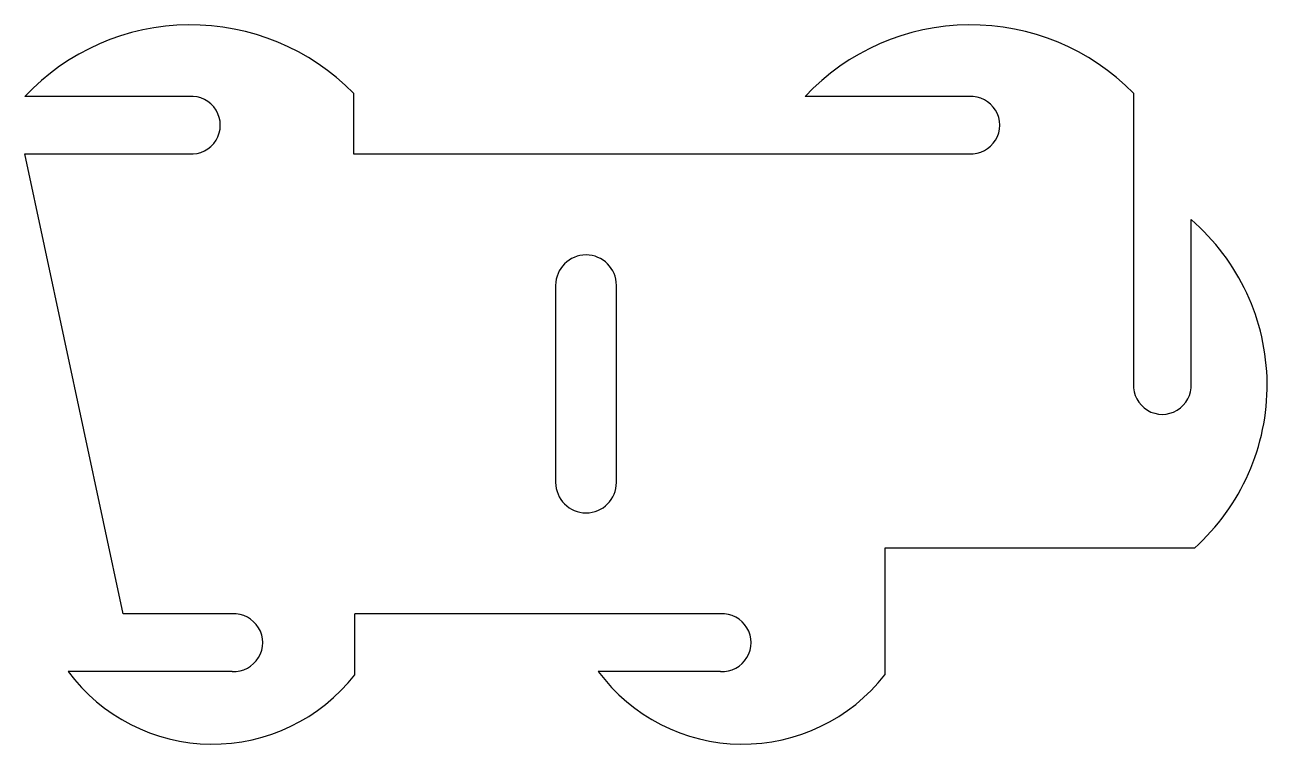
# Model space of a CAD drawing. Extents: x -830 to 1114, y 454 to 1085.
# Drawn here: x -221.82 to -184, y 1062.94 to 1084.83 of the extents above; entities that cross this region are included whole.
import ezdxf

# ---------------------------------------------------------------- set-up
doc = ezdxf.new("R2010")
doc.units = 0
doc.header["$MEASUREMENT"] = 0
doc.layers.add('Drawing', color=7, linetype='CONTINUOUS')

msp = doc.modelspace()

# ---------------------------------------------------------------- linework, layer by layer
at = {"layer": 'Drawing'}
for p, q in [((-216.816, 1082.651), (-221.816, 1082.651)), ((-211.816, 1082.751), (-211.816, 1080.901)), ((-193.07, 1082.651), (-198.07, 1082.651)), ((-188.07, 1082.751), (-188.07, 1073.901)), ((-218.823, 1066.901), (-221.816, 1080.901)), ((-221.816, 1080.901), (-216.816, 1080.901)), ((-211.816, 1080.901), (-193.07, 1080.901)), ((-186.32, 1073.901), (-186.32, 1078.901)), ((-205.66, 1076.901), (-205.66, 1070.901)), ((-203.81, 1070.901), (-203.81, 1076.901)), ((-186.22, 1068.901), (-195.638, 1068.901)), ((-195.638, 1068.901), (-195.638, 1065.051)), ((-215.502, 1066.901), (-218.823, 1066.901)), ((-200.638, 1066.901), (-211.774, 1066.901)), ((-211.774, 1065.051), (-211.774, 1066.901)), ((-215.502, 1065.151), (-220.502, 1065.151)), ((-200.638, 1065.151), (-204.366, 1065.151))]:
    msp.add_line(p, q, dxfattribs=at)
for centre, radius, start, end in [((-216.768, 1077.891), 6.939, 44.4651, 136.6808), ((-193.022, 1077.891), 6.939, 44.4651, 136.6808), ((-216.746, 1081.776), 0.878, 265.4349, 94.5651), ((-193.02, 1081.776), 0.876, 266.7295, 93.2705), ((-190.654, 1073.858), 6.65, 311.8138, 49.332), ((-204.735, 1076.901), 0.925, 0, 180), ((-187.195, 1073.851), 0.876, 176.7295, 3.2705), ((-204.735, 1070.901), 0.925, 180, 0), ((-215.452, 1066.026), 0.876, 266.7295, 93.2705), ((-200.588, 1066.026), 0.876, 266.7295, 93.2705), ((-216.1, 1068.418), 5.482, 216.583, 322.1041), ((-199.964, 1068.418), 5.482, 216.583, 322.1041)]:
    msp.add_arc(centre, radius, start, end, dxfattribs=at)

doc.saveas('drawing.dxf')
